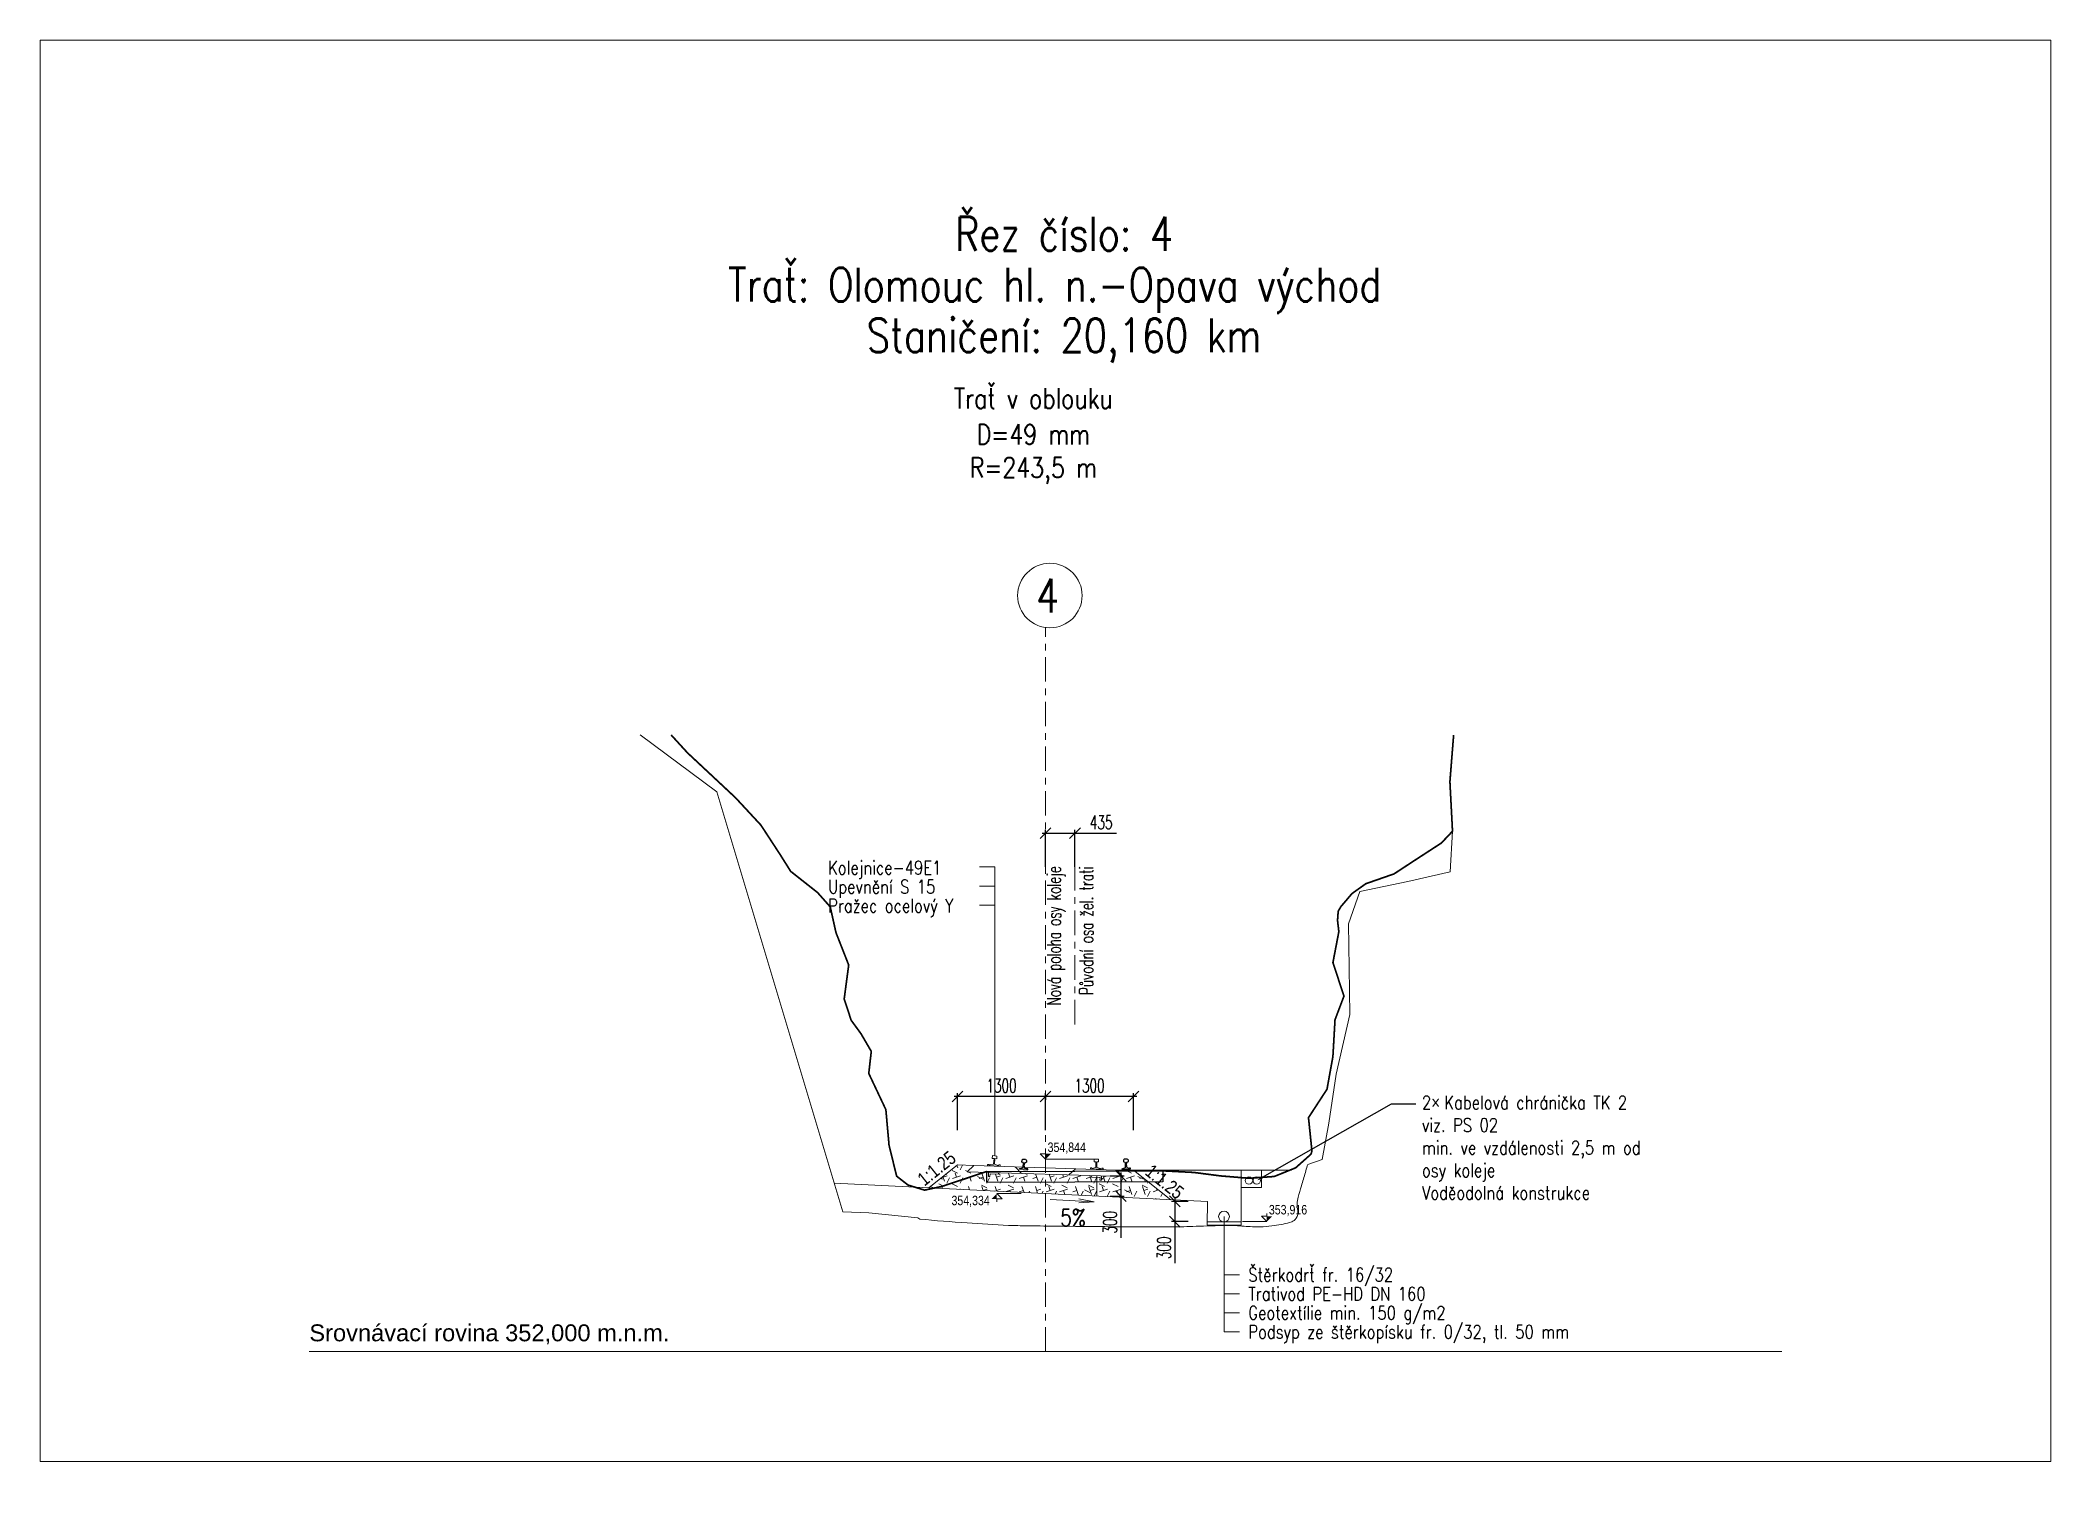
# Model space of a CAD drawing. Header units: millimetres. Extents: x -533422 to -532014, y -1115269 to -1112931.
# Drawn here: x -533299.66 to -533269.96, y -1112952.74 to -1112931.2 of the extents above; entities that cross this region are included whole.
import ezdxf
from ezdxf import colors
from ezdxf.entities.mleader import LeaderData, LeaderLine
from ezdxf.enums import TextEntityAlignment as Align
from ezdxf.math import Vec2, Vec3

# ---------------------------------------------------------------- set-up
doc = ezdxf.new("R2010")
doc.units = ezdxf.units.MM
doc.header["$PDMODE"] = 3
doc.header["$PDSIZE"] = 0.5
doc.linetypes.add('ACAD_ISO10W100', pattern=[18, 12, -3, 0, -3])
for name, color, linetype in [('002 Linie  svahu', 8, 'Continuous'), ('_původní pražec-řezy', 7, 'Continuous'), ('_vodítka-řezy', 4, 'Continuous')]:
    doc.layers.add(name, color=color, linetype=linetype)
for name, color, linetype, lineweight in [('_popisy-řezy', 1, 'Continuous', 18), ('_příčné řezy-řezy', 1, 'Continuous', 20), ('_svršek-řezy', 1, 'Continuous', 18), ('_šrafy-řezy', 1, 'Continuous', 15), ('původní terén', 7, 'Continuous', 15), ('stránka A4', 3, 'Continuous', 0)]:
    doc.layers.add(name, color=color, linetype=linetype, lineweight=lineweight)
doc.styles.add('ARI 1_50(01)', font='arial.ttf', dxfattribs={"height": 0.2})
doc.styles.add('promile', font='romans71n.shx', dxfattribs={"width": 0.8})
doc.styles.get("Standard").update_dxf_attribs({"font": 'arial.ttf'})
doc.styles.add('Standard 1_100', font='romans.shx', dxfattribs={"width": 0.65, "height": 0.2})
doc.styles.add('‰', font='romans71n.shx', dxfattribs={"width": 0.8})
doc.dimstyles.new('1_100', dxfattribs={"dimtxt": 0.2, "dimasz": 0.16, "dimexe": 0.05, "dimexo": 0.2, "dimgap": 0.06, "dimtad": 1, "dimdec": 0, "dimlfac": 1000, "dimrnd": 5, "dimzin": 0, "dimtxsty": 'Standard 1_100', "dimblk": 'OBLIQUE', "dimcen": 2.5, "dimdle": 0.05, "dimclrd": 256, "dimclre": 256, "dimclrt": 1, "dimadec": 0, "dimazin": 0, "dimtfac": 1, "dimtdec": 0, "dimtmove": 0, "dimatfit": 3, "dimfxl": 0.5, "dimfxlon": 1, "dimtfillclr": 256, "dimarcsym": 0})

msp = doc.modelspace()

# ---------------------------------------------------------------- texts
at = {"layer": '_popisy-řezy', "linetype": 'Continuous', "lineweight": 13, "style": 'promile', "width": 0.8}
for s, height, p in [('Řez číslo: 4', 0.5, (-533284.5344, -1112934.3104)), ('Trať: Olomouc hl. n.-Opava východ ', 0.5, (-533284.5344, -1112935.0604)), ('Staničení: 20,160 km', 0.5, (-533284.5344, -1112935.8104)), ('Trať v oblouku', 0.3, (-533284.9894, -1112936.6414)), ('D=49 mm', 0.3, (-533284.9894, -1112937.1722)), ('R=243,5 m', 0.3, (-533284.9894, -1112937.6624))]:
    msp.add_text(s, height=height, dxfattribs=at).set_placement(p, align=Align.CENTER)
at = {"layer": '_popisy-řezy', "color": 1, "lineweight": 13, "style": 'promile', "width": 0.8}
msp.add_text('4', height=0.5, dxfattribs=at).set_placement((-533284.7778, -1112939.6561), align=Align.CENTER)
at = {"layer": '_popisy-řezy', "linetype": 'Continuous', "style": '‰', "width": 0.8}
for s, p in [(' Kolejnice-49E1', (-533288.1305, -1112943.4253)), (' Upevnění S 15', (-533288.1305, -1112943.7065)), (' Pražec ocelový Y', (-533288.1305, -1112943.9878)), ('Štěrkodrť fr. 16/32', (-533281.8135, -1112949.4406)), ('Trativod PE-HD DN 160', (-533281.8135, -1112949.7219)), ('Geotextílie min. 150 g/m2', (-533281.8135, -1112950.0031)), ('Podsyp ze štěrkopísku fr. 0/32, tl. 50 mm', (-533281.8135, -1112950.2844))]:
    msp.add_text(s, height=0.2, dxfattribs=at).set_placement(p, align=Align.MIDDLE_LEFT)
at = {"layer": '_popisy-řezy', "color": 1, "linetype": 'Continuous', "lineweight": 18, "width": 0.8}
msp.add_text('354,844', height=0.14, dxfattribs=at).set_placement((-533284.7781, -1112947.6265))
at = {"layer": '_popisy-řezy', "linetype": 'Continuous', "lineweight": 13, "width": 0.8}
for rotation, p in [(38.65981, (-533286.3555, -1112947.9463)), (321.52171, (-533283.1111, -1112948.1436))]:
    msp.add_text('1:1.25', height=0.2, rotation=rotation, dxfattribs=at).set_placement(p, align=Align.CENTER)
at = {"layer": '_popisy-řezy', "linetype": 'Continuous', "lineweight": 13, "style": 'promile', "width": 0.8}
msp.add_text('5%', height=0.25, dxfattribs=at).set_placement((-533284.5907, -1112948.7208))
at = {"layer": '_popisy-řezy', "color": 1, "lineweight": 15, "style": 'ARI 1_50(01)'}
msp.add_text('Srovnávací rovina 352,000 m.n.m.', height=0.25, rotation=0, dxfattribs=at).set_placement((-533295.6838, -1112950.4238))
at = {"layer": '_svršek-řezy', "width": 0.8}
for s, p in [('354,334', (-533286.1982, -1112948.4131)), ('353,916', (-533281.5097, -1112948.5493))]:
    msp.add_text(s, height=0.14, dxfattribs=at).set_placement(p)
at = {"layer": '_vodítka-řezy', "color": 1, "lineweight": 15, "style": 'Standard 1_100', "width": 0.65}
msp.add_text('Nová poloha osy koleje', height=0.2, rotation=90, dxfattribs=at).set_placement((-533284.5851, -1112943.4053), align=Align.RIGHT)

# ---------------------------------------------------------------- blocks, each defined once
blk = doc.blocks.new('RC_VYZNA')
for p, q in [((-2, 2), (0, 2)), ((0, 0), (-2, 2)), ((0, 2), (0, 3))]:
    blk.add_line(p, q)
blk.add_solid([(0, 0), (0, 0), (0, 2), (2, 2)])
blk = doc.blocks.new('Původní svršek')
at = {"layer": '_vodítka-řezy', "color": 12, "linetype": 'ACAD_ISO10W100', "lineweight": 0, "ltscale": 0.03, "extrusion": (0, 1, 6.12303e-17)}
blk.add_line((-675139.828, -974938.843), (-675139.828, -974936.508), dxfattribs=at)
at = {"layer": '_vodítka-řezy', "style": 'Standard 1_100', "width": 0.65}
blk.add_text('Původní osa žel. trati', height=0.2, rotation=90, dxfattribs=at).set_placement((-675139.558, -974936.508), align=Align.RIGHT)
blk = doc.blocks.new('A$C249728DF')
at = {"color": 7}
for p, q in [((0.715, 0.105), (0.717, 0.08)), ((0.74, 0.075), (0.719, 0.079)), ((0.752, 0.026), (0.749, 0.056)), ((0.766, 0.028), (0.762, 0.058)), ((0.766, 0.078), (0.785, 0.087)), ((0.782, 0.114), (0.786, 0.09)), ((-0.807, -0.149), (-0.807, -0.143)), ((-0.805, -0.14), (-0.792, -0.138)), ((-0.744, -0.149), (-0.805, -0.151)), ((-0.759, -0.127), (-0.784, -0.136)), ((-0.782, -0.015), (-0.783, -0.039)), ((-0.761, -0.048), (-0.781, -0.041)), ((-0.753, -0.097), (-0.754, -0.067)), ((-0.744, -0.149), (-0.683, -0.147)), ((-0.739, -0.097), (-0.74, -0.067)), ((-0.735, -0.047), (-0.714, -0.039)), ((-0.731, -0.126), (-0.705, -0.133)), ((-0.715, -0.013), (-0.713, -0.037)), ((-0.685, -0.136), (-0.698, -0.135)), ((-0.682, -0.145), (-0.682, -0.139)), ((0.704, -0.031), (0.703, -0.025)), ((0.705, -0.022), (0.718, -0.018)), ((0.766, -0.025), (0.706, -0.033)), ((0.749, -0.004), (0.725, -0.016)), ((0.766, -0.025), (0.827, -0.017)), ((0.777, 0), (0.804, -0.005)), ((0.824, -0.006), (0.811, -0.006)), ((0.828, -0.015), (0.827, -0.009))]:
    blk.add_line(p, q, dxfattribs=at)
blk.add_lwpolyline([(-1.269, -0.381), (-1.283, -0.219), (1.309, -0.006), (1.322, -0.168), (-1.269, -0.381)], dxfattribs=at)
for centre, radius, start, end in [((-0.74, -0.3), 0.3, 90.0237, 91.8383), ((-0.74, -0.08), 0.08, 80.204, 90.0475), ((0.728, 0.106), 0.013, 109.1975, 184.2723), ((0.719, 0.081), 0.002, 184.2723, 259.1282), ((0.75, 0.043), 0.08, 99.3539, 109.1975), ((0.786, -0.174), 0.3, 97.5631, 99.3778), ((0.739, 0.068), 0.007, 17.9715, 79.1282), ((0.669, 0.045), 0.08, 7.5631, 17.9715), ((0.786, -0.174), 0.3, 95.7485, 97.5631), ((0.746, 0.002), 0.007, 295.9902, 356.0557), ((0.634, 0.01), 0.12, 356.0557, 7.5631), ((0.764, 0.045), 0.08, 85.9288, 95.7724), ((0.769, 0.072), 0.007, 115.9981, 177.1547), ((0.842, 0.068), 0.08, 177.1547, 187.5631), ((0.885, 0.044), 0.12, 187.5631, 199.0706), ((0.769, 0.111), 0.013, 10.854, 85.9288), ((0.779, 0.007), 0.007, 199.0706, 259.136), ((0.784, 0.089), 0.002, 295.9981, 10.854), ((-0.804, -0.143), 0.003, 99.583, 181.8383), ((-0.805, -0.149), 0.0015, 181.8383, 271.8383), ((-0.798, -0.098), 0.04, 279.583, 290.2654), ((-0.781, -0.039), 0.002, 178.5474, 253.4034), ((-0.769, -0.015), 0.013, 103.4727, 178.5474), ((-0.754, -0.08), 0.08, 93.6291, 103.4727), ((-0.763, -0.054), 0.007, 12.2467, 73.4034), ((-0.74, -0.3), 0.3, 91.8383, 93.653), ((-0.762, -0.12), 0.007, 290.2654, 350.3308), ((-0.834, -0.07), 0.08, 1.8383, 12.2467), ((-0.873, -0.101), 0.12, 350.3308, 1.8383), ((-0.66, -0.064), 0.08, 171.4299, 181.8383), ((-0.732, -0.053), 0.007, 110.2733, 171.4299), ((-0.619, -0.093), 0.12, 181.8383, 193.3458), ((-0.729, -0.119), 0.007, 193.3458, 253.4112), ((-0.728, -0.014), 0.013, 5.1292, 80.204), ((-0.715, -0.037), 0.002, 290.2733, 5.1292), ((-0.694, -0.095), 0.04, 253.4112, 264.0936), ((-0.685, -0.139), 0.003, 1.8383, 84.0936), ((-0.683, -0.145), 0.0015, 271.8383, 1.8383), ((0.706, -0.025), 0.003, 105.3078, 187.5631), ((0.706, -0.031), 0.0015, 187.5631, 277.5631), ((0.708, 0.02), 0.04, 285.3078, 295.9902), ((0.811, 0.034), 0.04, 259.136, 269.8184), ((0.824, -0.009), 0.003, 7.5631, 89.8184), ((0.827, -0.015), 0.0015, 277.5631, 7.5631)]:
    blk.add_arc(centre, radius, start, end, dxfattribs=at)
blk = doc.blocks.new('_Oblique')
at = {"color": 0, "linetype": 'ByBlock', "lineweight": -2}
blk.add_line((0.5, 0.5), (-0.5, -0.5), dxfattribs=at)
blk = doc.blocks.new('*D99')
at = {"layer": '_příčné řezy-řezy', "linetype": 'Continuous', "lineweight": -2}
for p, q in [((-533284.759, -1112946.806), (-533286.159, -1112946.806)), ((-533286.109, -1112947.306), (-533286.109, -1112946.756)), ((-533284.809, -1112946.806), (-533284.809, -1112946.856))]:
    blk.add_line(p, q, dxfattribs=at)
at = {"layer": 'Defpoints', "color": 0}
for p in [(-533286.109, -1112946.806), (-533284.809, -1112946.771), (-533286.109, -1112947.925)]:
    blk.add_point(p, dxfattribs=at)
at = {"layer": '_příčné řezy-řezy', "lineweight": -2, "xscale": 0.16, "yscale": 0.16, "zscale": 0.16, "rotation": 180}
blk.add_blockref('_Oblique', (-533286.109, -1112946.806), dxfattribs=at)
at = {"layer": '_příčné řezy-řezy', "lineweight": -2, "xscale": 0.16, "yscale": 0.16, "zscale": 0.16}
blk.add_blockref('_Oblique', (-533284.809, -1112946.806), dxfattribs=at)
at = {"layer": '_příčné řezy-řezy', "color": 1, "lineweight": 9, "insert": (-533285.459, -1112946.646), "char_height": 0.2, "attachment_point": 5, "style": 'Standard 1_100'}
blk.add_mtext('1300', dxfattribs=at)
blk = doc.blocks.new('*D100')
at = {"layer": '_příčné řezy-řezy', "linetype": 'Continuous', "lineweight": -2}
for p, q in [((-533283.459, -1112946.806), (-533284.859, -1112946.806)), ((-533284.809, -1112947.306), (-533284.809, -1112946.756)), ((-533283.509, -1112947.306), (-533283.509, -1112946.756))]:
    blk.add_line(p, q, dxfattribs=at)
at = {"layer": 'Defpoints', "color": 0}
for p in [(-533284.809, -1112946.806), (-533284.809, -1112947.925), (-533283.509, -1112947.925)]:
    blk.add_point(p, dxfattribs=at)
at = {"layer": '_příčné řezy-řezy', "lineweight": -2, "xscale": 0.16, "yscale": 0.16, "zscale": 0.16, "rotation": 180}
blk.add_blockref('_Oblique', (-533284.809, -1112946.806), dxfattribs=at)
at = {"layer": '_příčné řezy-řezy', "lineweight": -2, "xscale": 0.16, "yscale": 0.16, "zscale": 0.16}
blk.add_blockref('_Oblique', (-533283.509, -1112946.806), dxfattribs=at)
at = {"layer": '_příčné řezy-řezy', "color": 1, "lineweight": 9, "insert": (-533284.159, -1112946.646), "char_height": 0.2, "attachment_point": 5, "style": 'Standard 1_100'}
blk.add_mtext('1300', dxfattribs=at)
blk = doc.blocks.new('*D116')
at = {"layer": '_příčné řezy-řezy', "linetype": 'Continuous', "lineweight": -2}
for p, q in [((-533284.859, -1112942.915), (-533284.374, -1112942.915)), ((-533284.809, -1112943.415), (-533284.809, -1112942.865)), ((-533284.374, -1112943.415), (-533284.374, -1112942.865)), ((-533284.374, -1112942.915), (-533283.76, -1112942.915))]:
    blk.add_line(p, q, dxfattribs=at)
at = {"layer": 'Defpoints', "color": 0}
for p in [(-533284.374, -1112942.915), (-533284.809, -1112943.702), (-533284.374, -1112943.706)]:
    blk.add_point(p, dxfattribs=at)
at = {"layer": '_příčné řezy-řezy', "lineweight": -2, "xscale": 0.16, "yscale": 0.16, "zscale": 0.16, "rotation": 180}
blk.add_blockref('_Oblique', (-533284.809, -1112942.915), dxfattribs=at)
at = {"layer": '_příčné řezy-řezy', "lineweight": -2, "xscale": 0.16, "yscale": 0.16, "zscale": 0.16}
blk.add_blockref('_Oblique', (-533284.374, -1112942.915), dxfattribs=at)
at = {"layer": '_příčné řezy-řezy', "color": 1, "lineweight": 9, "insert": (-533283.987, -1112942.755), "char_height": 0.2, "attachment_point": 5, "style": 'Standard 1_100'}
blk.add_mtext('435', dxfattribs=at)
blk = doc.blocks.new('*D138')
at = {"layer": '_příčné řezy-řezy', "linetype": 'Continuous', "lineweight": -2}
for p, q in [((-533283.853, -1112947.979), (-533283.646, -1112947.979)), ((-533283.696, -1112947.929), (-533283.696, -1112948.279)), ((-533283.853, -1112948.279), (-533283.646, -1112948.279)), ((-533283.696, -1112948.279), (-533283.696, -1112948.893))]:
    blk.add_line(p, q, dxfattribs=at)
at = {"layer": 'Defpoints', "color": 0}
for p in [(-533284.053, -1112947.979), (-533284.053, -1112948.279), (-533283.696, -1112948.279)]:
    blk.add_point(p, dxfattribs=at)
at = {"layer": '_příčné řezy-řezy', "lineweight": -2, "xscale": 0.16, "yscale": 0.16, "zscale": 0.16}
for p, rotation in [((-533283.696, -1112947.979), 90), ((-533283.696, -1112948.279), 270)]:
    blk.add_blockref('_Oblique', p, dxfattribs=dict(at, rotation=rotation))
at = {"layer": '_příčné řezy-řezy', "color": 1, "lineweight": 9, "insert": (-533283.856, -1112948.666), "char_height": 0.2, "attachment_point": 5, "rotation": 90, "style": 'Standard 1_100'}
blk.add_mtext('300', dxfattribs=at)
blk = doc.blocks.new('*D139')
at = {"layer": '_příčné řezy-řezy', "linetype": 'Continuous', "lineweight": -2}
for p, q in [((-533282.704, -1112948.356), (-533282.949, -1112948.356)), ((-533282.899, -1112948.306), (-533282.899, -1112948.656)), ((-533282.704, -1112948.656), (-533282.949, -1112948.656)), ((-533282.899, -1112948.656), (-533282.899, -1112949.27))]:
    blk.add_line(p, q, dxfattribs=at)
at = {"layer": 'Defpoints', "color": 0}
for p in [(-533282.504, -1112948.356), (-533282.899, -1112948.656), (-533282.504, -1112948.656)]:
    blk.add_point(p, dxfattribs=at)
at = {"layer": '_příčné řezy-řezy', "lineweight": -2, "xscale": 0.16, "yscale": 0.16, "zscale": 0.16}
for p, rotation in [((-533282.899, -1112948.356), 90), ((-533282.899, -1112948.656), 270)]:
    blk.add_blockref('_Oblique', p, dxfattribs=dict(at, rotation=rotation))
at = {"layer": '_příčné řezy-řezy', "color": 1, "lineweight": 9, "insert": (-533283.059, -1112949.043), "char_height": 0.2, "attachment_point": 5, "rotation": 90, "style": 'Standard 1_100'}
blk.add_mtext('300', dxfattribs=at)

# ---------------------------------------------------------------- dimensions: what is measured, and where the dimension line sits
at = {"layer": '_příčné řezy-řezy', "linetype": 'Continuous', "lineweight": 9}
for base, p1, p2, picture, middle in [((-533284.3744, -1112942.9154), (-533284.8094, -1112943.7022), (-533284.3744, -1112943.7055), '*D116', (-533283.9872, -1112942.7554)), ((-533286.1094, -1112946.8061), (-533284.8094, -1112946.7712), (-533286.1094, -1112947.9252), '*D99', (-533285.4594, -1112946.6461)), ((-533284.8094, -1112946.8061), (-533283.5094, -1112947.9252), (-533284.8094, -1112947.9252), '*D100', (-533284.1594, -1112946.6461))]:
    dim = msp.add_linear_dim(base=base, p1=p1, p2=p2, dimstyle='1_100', dxfattribs=at)
    dim.commit()
    dim.dimension.update_dxf_attribs({"geometry": picture, "text_midpoint": middle})
for base, p1, p2, picture, middle in [((-533283.6959, -1112948.2788), (-533284.053, -1112947.9788), (-533284.053, -1112948.2788), '*D138', (-533283.8559, -1112948.6659)), ((-533282.8993, -1112948.6561), (-533282.5038, -1112948.3561), (-533282.5038, -1112948.6561), '*D139', (-533283.0593, -1112949.0432))]:
    dim = msp.add_linear_dim(base=base, p1=p1, p2=p2, angle=90, dimstyle='1_100', dxfattribs=at)
    dim.commit()
    dim.dimension.update_dxf_attribs({"geometry": picture, "text_midpoint": middle})

# ---------------------------------------------------------------- hatches: boundary and pattern name
at = {"layer": '_šrafy-řezy', "linetype": 'Continuous'}
h = msp.add_hatch(dxfattribs=at)
h.set_pattern_fill('UNIHER', color=1, scale=0.05, style=0)
h.set_pattern_definition([(18.435, (141812.83852, -138008.09968), (0.197642177225, 0.197642530296), [0.0625, -0.5, 0.125, -0.5625]), (18.435, (141812.97687, -138008.11944), (0.197642177225, 0.197642530296), [0.125, -0.5, 0.0625, -0.5625]), (108.435, (141812.8583, -138008.15897), (0.197642177225, 0.197642530296), [0.125, -0.5, 0.125, -0.5]), (108.435, (141812.8583, -138007.96133), (0.197642177225, 0.197642530296), [0.125, -0.5, 0.125, -0.5]), (108.435, (141813.03617, -138008.09968), (0.197642177225, 0.197642530296), [0.0625, -0.5625]), (108.435, (141812.66065, -138007.96133), (0.197642177225, 0.197642530296), [0.0625, -0.5625]), (333.435, (141812.89782, -138008.07991), (0.197642294287, 0.19764242375), [0.0883885, -0.79549515, 0.0883885, -0.79549515]), (333.435, (141812.50253, -138007.88227), (0.197642294287, 0.19764242375), [0.08838835, -1.6793786]), (333.435, (141813.09546, -138008.07991), (0.197642294287, 0.19764242375), [0.0883885, -0.35385534, 0.0883885, -1.23743685]), (333.435, (141812.70017, -138007.88227), (0.197642294287, 0.19764242375), [0.08838835, -1.6793786]), (333.435, (141813.2931, -138008.07991), (0.197642294287, 0.19764242375), [0.0883885, -0.79549515, 0.0883885, -0.79549515]), (333.435, (141813.68839, -138008.27756), (0.197642294287, 0.19764242375), [0.08838835, -1.6793786]), (63.435, (141812.81876, -138008.04038), (-0.197643635928, -0.197641752932), [0.08839, -0.35355, 0.08839, -0.7955, 0.08839, -0.35355])])
h.paths.add_polyline_path([(-533284.053, -1112948.0001), (-533284.128, -1112947.9976), (-533284.1273, -1112947.9764), (-533285.5043, -1112947.9324), (-533285.505, -1112947.9536), (-533285.629, -1112947.9496), (-533285.6303, -1112947.9887), (-533285.6515, -1112947.988), (-533285.6496, -1112947.9277), (-533285.9652, -1112947.9176), (-533285.8672, -1112947.8257), (-533286.1094, -1112947.818), (-533286.5309, -1112948.1552), (-533284.053, -1112948.2788)])
h.paths.add_polyline_path([(-533283.5094, -1112947.8932), (-533283.7583, -1112947.8932), (-533283.6664, -1112947.9912), (-533283.9821, -1112947.9811), (-533283.984, -1112948.0414), (-533284.0052, -1112948.0407), (-533284.004, -1112948.0016), (-533284.053, -1112948.0001), (-533284.053, -1112948.2788), (-533282.9591, -1112948.3334)])

# ---------------------------------------------------------------- linework, layer by layer
at = {"layer": '002 Linie  svahu', "color": 1, "linetype": 'Continuous', "lineweight": 18, "ltscale": 0.25, "flags": 128}
for points in [[(-533286.6942, -1112948.6003), (-533287.4197, -1112948.5262), (-533287.8028, -1112948.5093), (-533289.6636, -1112942.3069), (-533290.7964, -1112941.4642)], [(-533280.9348, -1112947.8099), (-533280.721, -1112947.7362), (-533280.6261, -1112947.2012), (-533280.5138, -1112946.4765), (-533280.3152, -1112945.5964), (-533280.3236, -1112944.9039), (-533280.3323, -1112944.253), (-533280.1673, -1112943.7757), (-533279.4552, -1112943.6281), (-533278.8299, -1112943.4893), (-533278.7971, -1112942.8869)]]:
    msp.add_lwpolyline(points, dxfattribs=at)
at = {"layer": '002 Linie  svahu', "color": 1, "linetype": 'Continuous', "lineweight": 18, "ltscale": 0.25}
msp.add_lwpolyline([(-533286.6942, -1112948.6003), (-533286.6942, -1112948.6003, 0.2181013), (-533286.6658, -1112948.6169, 0.009802), (-533285.9687, -1112948.6743, 0.0005025), (-533285.3577, -1112948.7119, 0.0104269), (-533285.3282, -1112948.7131, 0.0012258), (-533285.0407, -1112948.7178, 0.0008571), (-533284.6295, -1112948.7228, 0.0002553), (-533283.9317, -1112948.7297, 0.0005383), (-533283.6008, -1112948.7325, 0.0018186), (-533283.4312, -1112948.7331, 0.0006415), (-533282.9506, -1112948.7325, 0.0096059), (-533282.5856, -1112948.7245, -0.0077856), (-533282.1354, -1112948.7131, -0.024839), (-533281.876, -1112948.7234, 0.0262871), (-533281.6308, -1112948.7325, 0.0198147), (-533281.5925, -1112948.7304, 0.0045568), (-533281.427, -1112948.7131, 0.0521522), (-533281.1729, -1112948.657, 0.1671655), (-533281.1067, -1112948.6064, 0.2013178), (-533281.0842, -1112948.489, -0.1216606), (-533281.0776, -1112948.2961, -0.0014061), (-533281.0298, -1112948.1291, -0.0011637), (-533280.9709, -1112947.9276, -0.0045875), (-533280.9422, -1112947.8335, -0.0024428), (-533280.9348, -1112947.8099)], format="xyb", dxfattribs=at)
at = {"layer": '_popisy-řezy', "linetype": 'Continuous'}
for p, q in [((-533285.7845, -1112943.4152), (-533285.5595, -1112943.4152)), ((-533285.5595, -1112947.6836), (-533285.5595, -1112943.4152)), ((-533285.7845, -1112943.6964), (-533285.5595, -1112943.6964)), ((-533285.7845, -1112943.9777), (-533285.5595, -1112943.9777)), ((-533282.1725, -1112948.5803), (-533282.1725, -1112950.2844)), ((-533282.1684, -1112949.4406), (-533281.9434, -1112949.4406)), ((-533282.1684, -1112949.7219), (-533281.9434, -1112949.7219)), ((-533282.1684, -1112950.0031), (-533281.9434, -1112950.0031)), ((-533282.1684, -1112950.2844), (-533281.9434, -1112950.2844))]:
    msp.add_line(p, q, dxfattribs=at)
at = {"layer": '_popisy-řezy', "color": 3, "linetype": 'Continuous'}
msp.add_line((-533286.5668, -1112948.1839), (-533286.567, -1112948.1841), dxfattribs=at)
at = {"layer": '_popisy-řezy', "linetype": 'Continuous', "lineweight": 13}
for p, q in [((-533284.7399, -1112948.328), (-533284.0923, -1112948.3625)), ((-533284.0923, -1112948.3625), (-533284.319, -1112948.3802)), ((-533284.0923, -1112948.3625), (-533284.3159, -1112948.3207))]:
    msp.add_line(p, q, dxfattribs=at)
at = {"layer": '_popisy-řezy', "color": 1, "lineweight": 13}
msp.add_circle((-533284.7446, -1112939.4046), 0.4767, dxfattribs=at)
at = {"layer": '_svršek-řezy', "linetype": 'Continuous', "lineweight": 18}
for p, q in [((-533285.5962, -1112947.7207), (-533285.5929, -1112947.6808)), ((-533285.5962, -1112947.7207), (-533285.5929, -1112947.6808)), ((-533285.5698, -1112947.7228), (-533285.5962, -1112947.7207)), ((-533285.5698, -1112947.7228), (-533285.5962, -1112947.7207)), ((-533285.5929, -1112947.6808), (-533285.5262, -1112947.6863)), ((-533285.5929, -1112947.6808), (-533285.5262, -1112947.6863)), ((-533285.5765, -1112947.8046), (-533285.5698, -1112947.7228)), ((-533285.5558, -1112947.724), (-533285.5626, -1112947.8057)), ((-533285.5558, -1112947.724), (-533285.5626, -1112947.8057)), ((-533285.5294, -1112947.7262), (-533285.5558, -1112947.724)), ((-533285.5294, -1112947.7262), (-533285.5558, -1112947.724)), ((-533285.5262, -1112947.6863), (-533285.5294, -1112947.7262)), ((-533285.5262, -1112947.6863), (-533285.5294, -1112947.7262)), ((-533284.0919, -1112947.7328), (-533284.0921, -1112947.7728)), ((-533284.0919, -1112947.7328), (-533284.0921, -1112947.7728)), ((-533284.0921, -1112947.7728), (-533284.0656, -1112947.7729)), ((-533284.0921, -1112947.7728), (-533284.0656, -1112947.7729)), ((-533284.0249, -1112947.7332), (-533284.0919, -1112947.7328)), ((-533284.0656, -1112947.7729), (-533284.0662, -1112947.8549)), ((-533284.0656, -1112947.7729), (-533284.0662, -1112947.8549)), ((-533284.0522, -1112947.855), (-533284.0516, -1112947.773)), ((-533284.0522, -1112947.855), (-533284.0516, -1112947.773)), ((-533284.0516, -1112947.773), (-533284.0251, -1112947.7732)), ((-533284.0516, -1112947.773), (-533284.0251, -1112947.7732)), ((-533284.0251, -1112947.7732), (-533284.0249, -1112947.7332)), ((-533284.0251, -1112947.7732), (-533284.0249, -1112947.7332)), ((-533285.8672, -1112947.8257), (-533285.9652, -1112947.9176)), ((-533285.9652, -1112947.9176), (-533283.6664, -1112947.9912)), ((-533283.7583, -1112947.8932), (-533285.8672, -1112947.8257)), ((-533285.6678, -1112947.8321), (-533285.6671, -1112947.8109)), ((-533285.6459, -1112947.8116), (-533285.6671, -1112947.8109)), ((-533285.6515, -1112947.988), (-533285.6496, -1112947.9277)), ((-533285.6303, -1112947.9887), (-533285.6515, -1112947.988)), ((-533285.6459, -1112947.8116), (-533285.6465, -1112947.8328)), ((-533285.634, -1112947.8269), (-533285.6323, -1112947.8137)), ((-533285.634, -1112947.8269), (-533285.6323, -1112947.8137)), ((-533285.5095, -1112947.8372), (-533285.634, -1112947.8269)), ((-533285.5095, -1112947.8372), (-533285.634, -1112947.8269)), ((-533285.6323, -1112947.8137), (-533285.5765, -1112947.8046)), ((-533285.6323, -1112947.8137), (-533285.5765, -1112947.8046)), ((-533285.629, -1112947.9496), (-533285.6303, -1112947.9887)), ((-533285.505, -1112947.9536), (-533285.629, -1112947.9496)), ((-533285.5626, -1112947.8057), (-533285.5076, -1112947.8243)), ((-533285.5626, -1112947.8057), (-533285.5076, -1112947.8243)), ((-533285.5076, -1112947.8243), (-533285.5095, -1112947.8372)), ((-533285.5076, -1112947.8243), (-533285.5095, -1112947.8372)), ((-533285.5043, -1112947.9324), (-533285.505, -1112947.9536)), ((-533285.5006, -1112947.8162), (-533285.5013, -1112947.8374)), ((-533285.5006, -1112947.8162), (-533285.4794, -1112947.8169)), ((-533285.48, -1112947.8381), (-533285.4794, -1112947.8169)), ((-533285.2576, -1112947.8452), (-533285.1656, -1112947.9432)), ((-533284.368, -1112947.8737), (-533284.466, -1112947.9656)), ((-533284.1455, -1112947.8808), (-533284.1449, -1112947.8596)), ((-533284.1236, -1112947.8603), (-533284.1449, -1112947.8596)), ((-533284.1273, -1112947.9764), (-533284.128, -1112947.9976)), ((-533284.128, -1112947.9976), (-533284.004, -1112948.0016)), ((-533284.1236, -1112947.8603), (-533284.1243, -1112947.8815)), ((-533284.0662, -1112947.8549), (-533284.1222, -1112947.8685)), ((-533284.0662, -1112947.8549), (-533284.1222, -1112947.8685)), ((-533284.1222, -1112947.8685), (-533284.1219, -1112947.8816)), ((-533284.1222, -1112947.8685), (-533284.1219, -1112947.8816)), ((-533284.1219, -1112947.8816), (-533283.9969, -1112947.8824)), ((-533284.1219, -1112947.8816), (-533283.9969, -1112947.8824)), ((-533283.9971, -1112947.8692), (-533284.0522, -1112947.855)), ((-533283.9971, -1112947.8692), (-533284.0522, -1112947.855)), ((-533284.004, -1112948.0016), (-533284.0052, -1112948.0407)), ((-533284.0052, -1112948.0407), (-533283.984, -1112948.0414)), ((-533283.9969, -1112947.8824), (-533283.9971, -1112947.8692)), ((-533283.9969, -1112947.8824), (-533283.9971, -1112947.8692)), ((-533283.984, -1112948.0414), (-533283.9821, -1112947.9811)), ((-533283.9784, -1112947.8649), (-533283.979, -1112947.8861)), ((-533283.9784, -1112947.8649), (-533283.9571, -1112947.8656)), ((-533283.9578, -1112947.8868), (-533283.9571, -1112947.8656)), ((-533283.7583, -1112947.8932), (-533283.6664, -1112947.9912))]:
    msp.add_line(p, q, dxfattribs=at)
at = {"layer": '_svršek-řezy'}
for p, q in [((-533284.0919, -1112947.7328), (-533284.8094, -1112947.7328)), ((-533285.5283, -1112948.2411), (-533285.1688, -1112948.2411)), ((-533281.9005, -1112948.6556), (-533281.541, -1112948.6556))]:
    msp.add_line(p, q, dxfattribs=at)
at = {"layer": '_svršek-řezy', "linetype": 'Continuous'}
for p, q in [((-533287.93, -1112948.0854), (-533282.4187, -1112948.3603)), ((-533286.1094, -1112947.818), (-533286.5309, -1112948.1552)), ((-533285.8672, -1112947.8257), (-533286.1094, -1112947.818)), ((-533284.053, -1112947.9788), (-533284.053, -1112948.2788)), ((-533283.7583, -1112947.8932), (-533283.5094, -1112947.8932)), ((-533283.5094, -1112947.8932), (-533282.9591, -1112948.3334)), ((-533283.5094, -1112947.8932), (-533281.1762, -1112947.8932)), ((-533281.6187, -1112948.1526), (-533281.6187, -1112947.8932)), ((-533281.9187, -1112948.1526), (-533281.6187, -1112948.1526)), ((-533282.4187, -1112948.6603), (-533281.9189, -1112948.6603)), ((-533282.4189, -1112948.7103), (-533281.9189, -1112948.7103))]:
    msp.add_line(p, q, dxfattribs=at)
at = {"layer": '_svršek-řezy', "lineweight": 13}
for p, q in [((-533281.9189, -1112948.7103), (-533281.9189, -1112947.8932)), ((-533282.4189, -1112948.7103), (-533282.4187, -1112948.3603))]:
    msp.add_line(p, q, dxfattribs=at)
at = {"layer": '_svršek-řezy', "color": 3, "linetype": 'Continuous'}
msp.add_circle((-533281.8039, -1112948.0482), 0.055, dxfattribs=at)
at = {"layer": '_svršek-řezy', "color": 6, "linetype": 'Continuous'}
msp.add_circle((-533281.6889, -1112948.0482), 0.055, dxfattribs=at)
at = {"layer": '_svršek-řezy', "lineweight": 13}
msp.add_circle((-533282.1725, -1112948.5803), 0.08, dxfattribs=at)
at = {"layer": '_vodítka-řezy', "color": 1, "linetype": 'ACAD_ISO10W100', "lineweight": 15, "ltscale": 0.03, "extrusion": (0, 1, 6.12303e-17)}
msp.add_line((-533284.8094, -1112950.5768), (-533284.8094, -1112939.8769), dxfattribs=at)
at = {"layer": '_vodítka-řezy', "color": 1, "lineweight": 15}
msp.add_lwpolyline([(-533295.6888, -1112950.5768), (-533273.9299, -1112950.5768)], dxfattribs=at)
at = {"layer": 'původní terén', "color": 250, "lineweight": 15, "const_width": 0.025}
for points in [[(-533285.6744, -1112947.9129), (-533285.9679, -1112948.0122), (-533286.3334, -1112948.1339), (-533286.5958, -1112948.1901), (-533286.8395, -1112948.1152), (-533287.0082, -1112947.9841), (-533287.1206, -1112947.5252), (-533287.1675, -1112947.0008), (-533287.4201, -1112946.4655), (-533287.383, -1112946.1393), (-533287.535, -1112945.879), (-533287.6802, -1112945.6795), (-533287.7831, -1112945.3652), (-533287.7165, -1112944.8634), (-533287.9041, -1112944.3858), (-533287.9888, -1112944.0049), (-533288.1763, -1112943.7933), (-533288.5732, -1112943.4798), (-533288.7325, -1112943.2269), (-533289.0136, -1112942.7962), (-533289.3899, -1112942.3905), (-533290.0985, -1112941.7277), (-533290.3392, -1112941.4642)], [(-533283.0744, -1112947.9053), (-533282.6165, -1112947.9289), (-533282.2215, -1112947.9803), (-533281.8008, -1112948.0147), (-533281.4315, -1112947.9889), (-533281.1138, -1112947.8602), (-533280.8858, -1112947.6574), (-533280.8858, -1112947.6574)]]:
    msp.add_lwpolyline(points, dxfattribs=at)
at = {"layer": 'původní terén', "color": 250, "lineweight": 15}
msp.add_lwpolyline([(-533280.8858, -1112947.6574, 0.025, 0.025, 0), (-533280.8738, -1112947.6095, 0.025, 0.025, 0), (-533280.9245, -1112947.119, 0.025, 0.025, 0), (-533280.6512, -1112946.6996, 0.025, 0.025, 0), (-533280.5638, -1112946.2158, 0.025, 0.025, 0), (-533280.5327, -1112945.6729, 0.025, 0.025, 0), (-533280.4008, -1112945.3239, 0.025, 0.025, 0), (-533280.5633, -1112944.8264, 0.025, 0.025, 0), (-533280.476, -1112944.3706, 0.025, 0.025, 0), (-533280.4954, -1112944.2058, 0.025, 0.025, 0), (-533280.4857, -1112944.07, 0.025, 0.025, 0), (-533280.4468, -1112944.0021, 0.025, 0.025, 0), (-533280.2819, -1112943.8082, 0.025, 0.025, 0), (-533280.0781, -1112943.6627, 0.025, 0.025, 0), (-533279.6608, -1112943.5172, 0.025, 0.025, 0), (-533279.3502, -1112943.3136, 0.025, 0.025, 0), (-533278.9621, -1112943.0615, 0.025, 0.025, 0), (-533278.7971, -1112942.8869, 0.025, 0.025, 0), (-533278.8355, -1112942.1543, 0.025, 0.025, 0), (-533278.7804, -1112941.4642, 0.025, 0.025, 0)], format="xyseb", dxfattribs=at)
at = {"layer": 'stránka A4'}
for p, q in [((-533269.9594, -1112931.1982), (-533299.6594, -1112931.1982)), ((-533299.6594, -1112931.1982), (-533299.6594, -1112952.1982)), ((-533269.9594, -1112952.1982), (-533269.9594, -1112931.1982)), ((-533299.6594, -1112952.1982), (-533269.9594, -1112952.1982))]:
    msp.add_line(p, q, dxfattribs=at)

# ---------------------------------------------------------------- block references
at = {"layer": '_popisy-řezy', "color": 1, "linetype": 'Continuous', "lineweight": 18, "xscale": 0.04, "yscale": 0.04, "zscale": 0.04}
msp.add_blockref('RC_VYZNA', (-533284.8094, -1112947.7328), dxfattribs=at)
at = {"layer": '_původní pražec-řezy', "rotation": 355.4657335379777}
msp.add_blockref('A$C249728DF', (-533284.3785, -1112947.7958), dxfattribs=at)
at = {"layer": '_svršek-řezy', "xscale": 0.04, "yscale": 0.04, "zscale": 0.04, "rotation": 180}
msp.add_blockref('RC_VYZNA', (-533285.5283, -1112948.2411), dxfattribs=at)
at = {"layer": '_svršek-řezy', "xscale": 0.04, "yscale": 0.04, "zscale": 0.04}
msp.add_blockref('RC_VYZNA', (-533281.541, -1112948.6556), dxfattribs=at)
at = {"layer": '_vodítka-řezy', "color": 1, "lineweight": 15}
msp.add_blockref('Původní svršek', (141855.4533, -138006.8974), dxfattribs=at)

msp.set_redraw_order([(e.dxf.handle, doc.entitydb.next_handle()) for e in msp.query("TEXT MTEXT ATTDEF DIMENSION ARC_DIMENSION")])  # texts and dimensions are drawn at this point

# ---------------------------------------------------------------- leaders
at = {"layer": '_popisy-řezy', "color": 1, "lineweight": 13}
ml = msp.add_multileader_mtext('Standard', dxfattribs=at)
ml.set_content('2{\\fArial|b0|i0|c0|p34;× }Kabelová chránička TK 2\\Pviz. PS 02\\Pmin. ve vzdálenosti 2,5 m od \\Posy koleje\\PVoděodolná konstrukce ', color=1, style='‰')
ml.set_leader_properties()
ml.build(insert=Vec2(0, 0))
ml.multileader.update_dxf_attribs({"dogleg_length": 0.36, "arrow_head_size": 0.1})
ctx = ml.context
ctx.base_point, ctx.char_height, ctx.arrow_head_size, ctx.landing_gap_size, ctx.plane_origin = Vec3(-533279.3385, -1112946.916), 0.2, 0.1, 0.09, Vec3(-533277.9789, -1112947.4789)
notes = []
notes.append((ctx, [(0, (1, 1, 0), (-533279.6985, -1112946.916), (1, 0), 0.36, [(0, [(-533281.6889, -1112948.0482)], 256, [])])]))
ctx.mtext.insert, ctx.mtext.defined_height, ctx.mtext.flow_direction = Vec3(-533279.2485, -1112946.796), 0.2, 5
for ctx, leaders in notes:
    for number, flags, end, landing, length, lines in leaders:
        leader = LeaderData()
        leader.index, (leader.has_last_leader_line, leader.has_dogleg_vector, leader.attachment_direction) = number, flags
        leader.last_leader_point, leader.dogleg_vector, leader.dogleg_length = Vec3(end), Vec3(landing), length
        for number, points, colour, breaks in lines:
            line = LeaderLine()
            line.index, line.vertices, line.color, line.breaks = number, Vec3.list(points), colors.encode_raw_color(colour), breaks
            leader.lines.append(line)
        ctx.leaders.append(leader)

doc.saveas('drawing.dxf')
